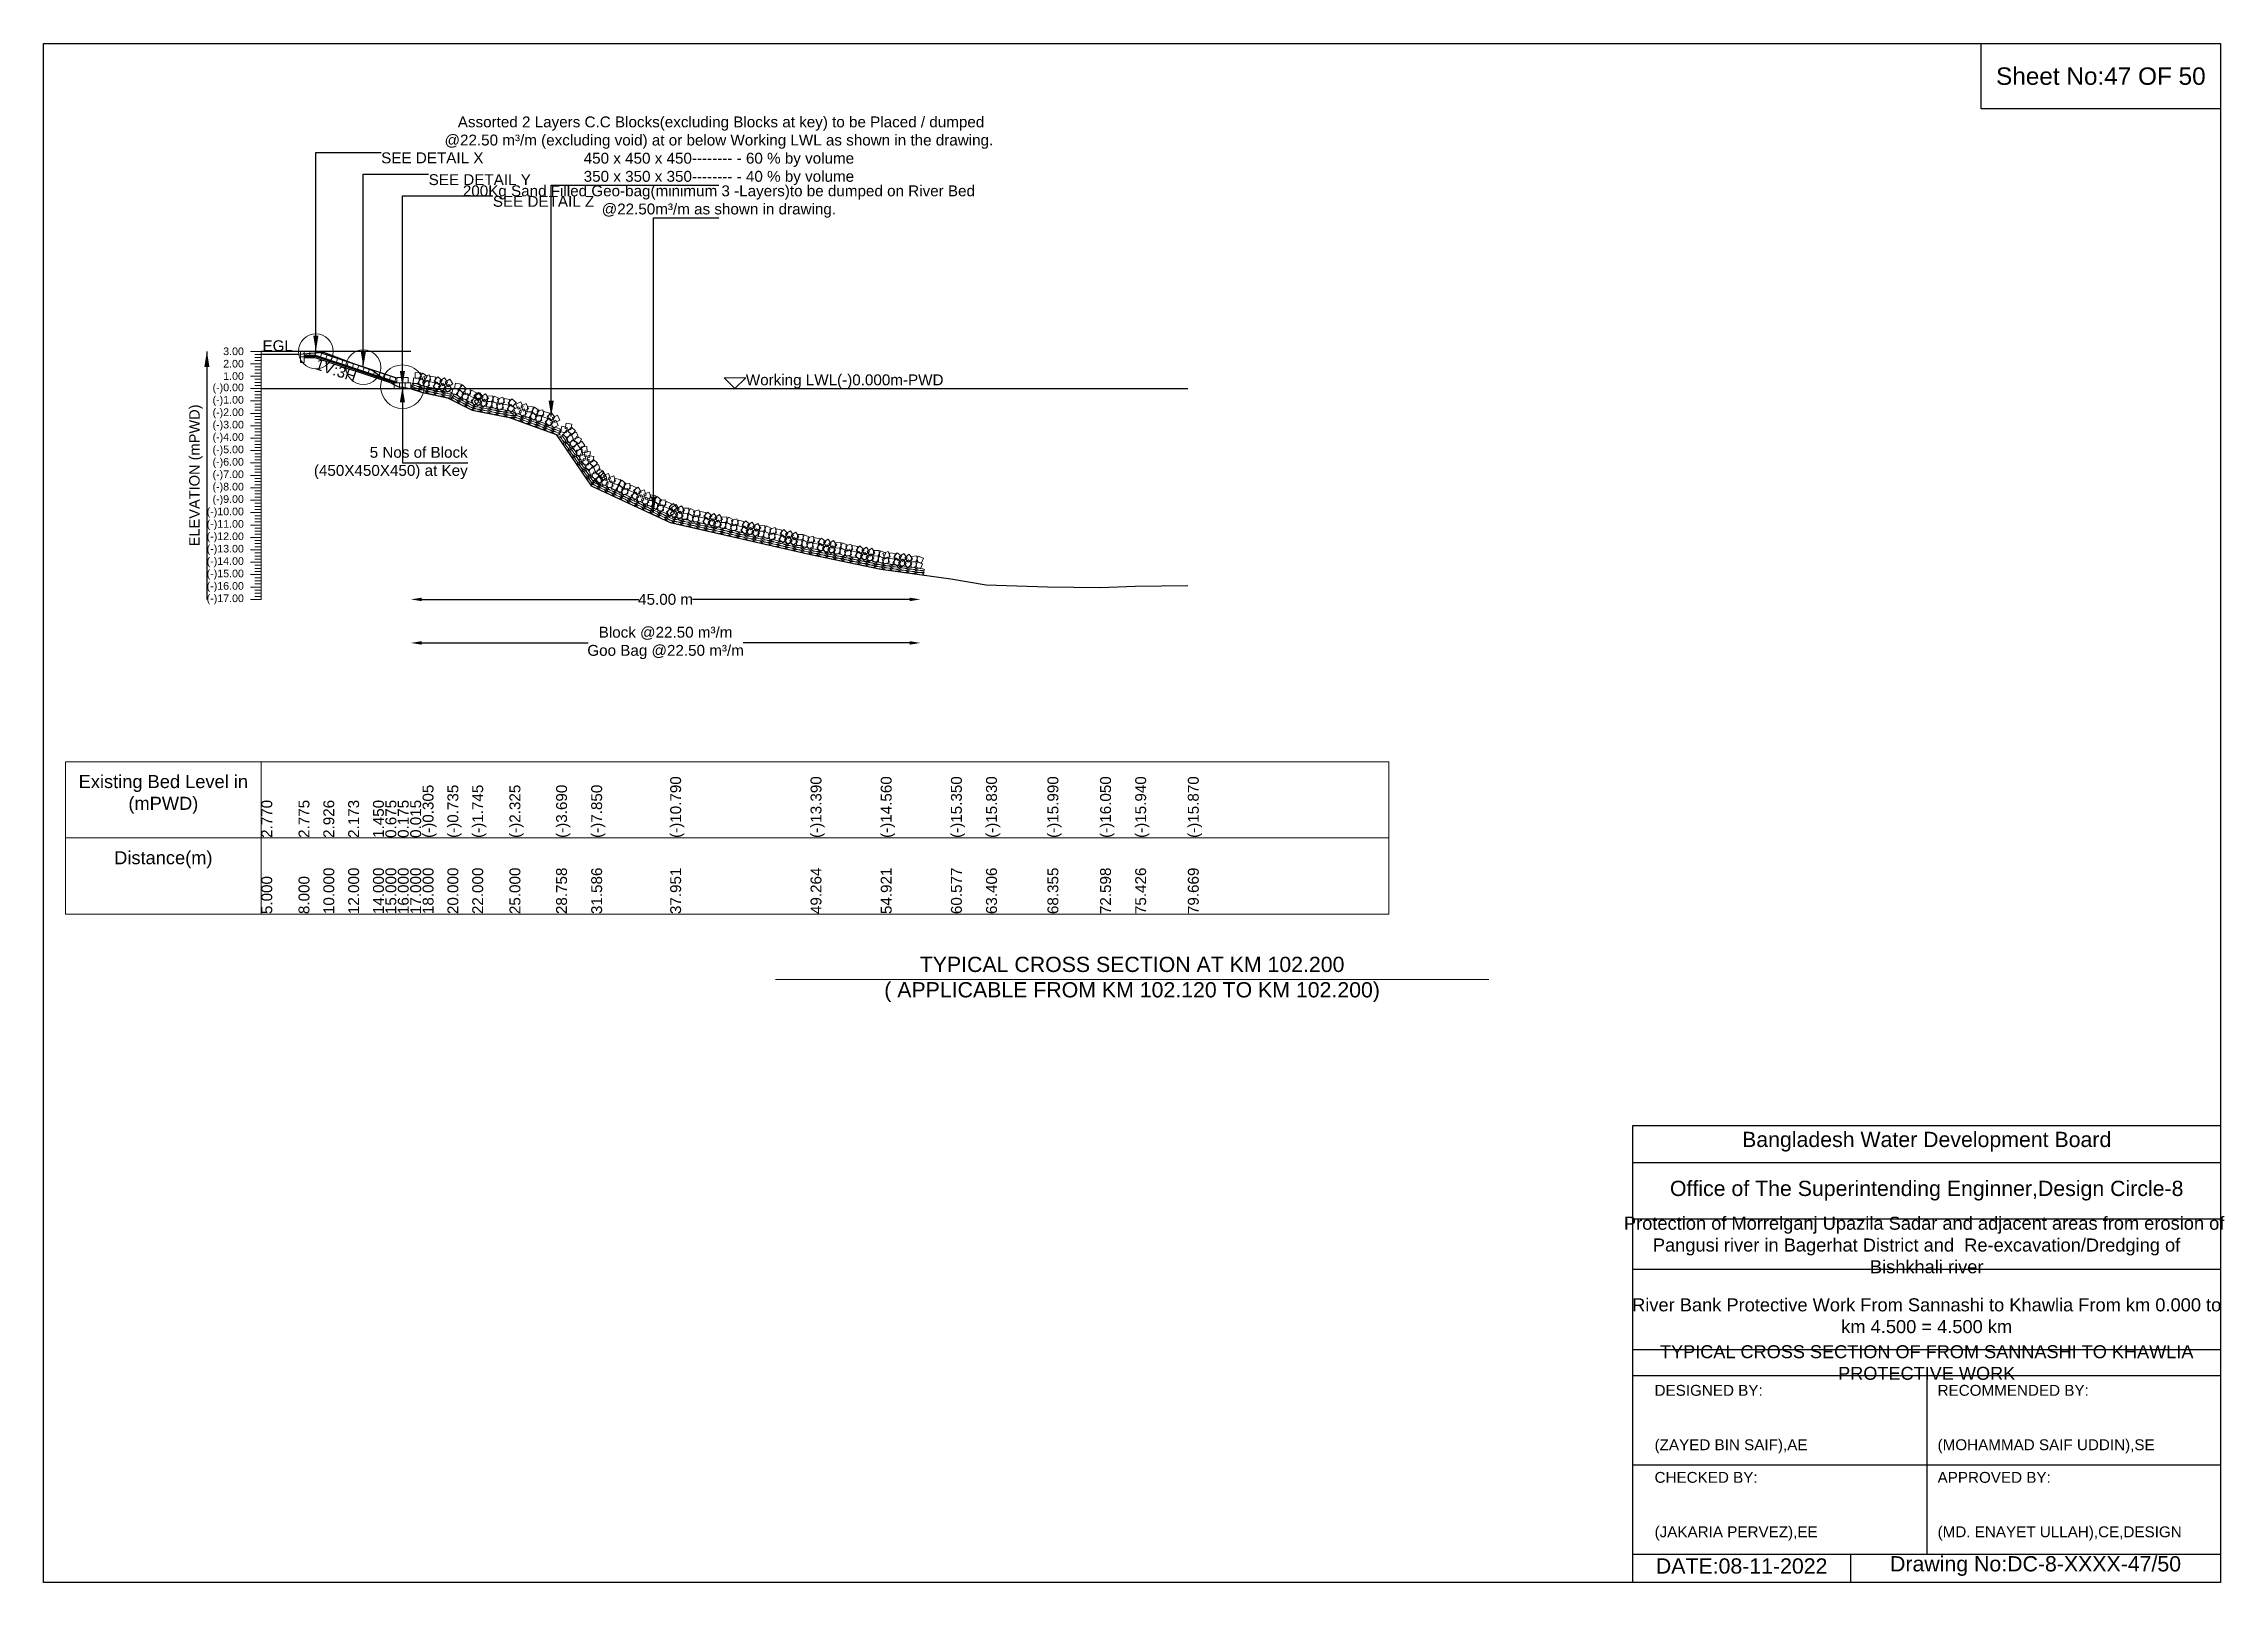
# Model space of a CAD drawing. Header units: inches. Extents: x 89000 to 845017, y -7071 to 0.
# Drawn here: x 790000 to 800017, y -7071 to 0 of the extents above; entities that cross this region are included whole.
import ezdxf

# ---------------------------------------------------------------- set-up
doc = ezdxf.new("R2010")
doc.units = ezdxf.units.IN
doc.header["$LTSCALE"] = 7
doc.header["$MEASUREMENT"] = 0
for name, color, linetype, lineweight in [('Cross section Data Border', 7, 'Continuous', 9), ('Cross Section Labels', 7, 'Continuous', 9), ('Existing_Bed_Level for Xsection', 7, 'Continuous', 25), ('Long Section Labels', 7, 'Continuous', 9)]:
    doc.layers.add(name, color=color, linetype=linetype, lineweight=lineweight)
doc.styles.get("Standard").update_dxf_attribs({"font": 'arial.ttf'})
doc.dimstyles.new('Appron Lebeling Style', dxfattribs={"dimtxt": 50, "dimasz": 50, "dimexe": 0.18, "dimexo": 0.0625, "dimgap": 0.09, "dimtad": 0, "dimtih": 1, "dimtoh": 1, "dimdec": 4, "dimzin": 0, "dimdsep": 46, "dimtxsty": 'Standard', "dimcen": 0.09, "dimse1": 1, "dimse2": 1, "dimadec": 0, "dimazin": 0, "dimtfac": 1, "dimtdec": 4, "dimtofl": 0, "dimtmove": 0, "dimatfit": 3, "dimfxl": 1, "dimtolj": 1, "dimtzin": 0, "dimarcsym": 0})
doc.dimstyles.get("Standard").update_dxf_attribs({"dimtxt": 0.18, "dimasz": 0.18, "dimexe": 0.18, "dimexo": 0.0625, "dimgap": 0.09, "dimtad": 0, "dimtih": 1, "dimtoh": 1, "dimdec": 4, "dimzin": 0, "dimdsep": 46, "dimtxsty": 'Standard', "dimcen": 0.09, "dimadec": 0, "dimazin": 0, "dimtfac": 1, "dimtdec": 4, "dimtofl": 0, "dimtmove": 0, "dimatfit": 3, "dimfxl": 1, "dimtolj": 1, "dimtzin": 0, "dimarcsym": 0})

msp = doc.modelspace()

# ---------------------------------------------------------------- texts
at = {"attachment_point": 5}
for s, insert, char_height in [('Sheet No:47 OF 50', (799450, -150), 80), ('Bangladesh Water Development Board', (798650, -5046), 70), ('Office of The Superintending Enginner,Design Circle-8', (798650, -5271), 70)]:
    msp.add_mtext(s, dxfattribs=dict(at, insert=insert, char_height=char_height))
for s, insert, char_height, width, attachment_point in [('Protection of Morrelganj Upazila Sadar and adjacent areas from erosion of  Pangusi river in Bagerhat District and  Re-excavation/Dredging of     Bishkhali river', (798650, -5521), 60, 2800, 5), ('River Bank Protective Work From Sannashi to Khawlia From km 0.000 to km 4.500 = 4.500 km', (798650, -5846), 60, 2700, 5), ('TYPICAL CROSS SECTION OF FROM SANNASHI TO KHAWLIA PROTECTIVE WORK', (798650, -6061), 59.5765532, 2800, 5), ('DESIGNED BY:^J^J^J(ZAYED BIN SAIF),AE', (797400, -6321), 50, 1400, 4), ('RECOMMENDED BY:^J^J^J(MOHAMMAD SAIF UDDIN),SE', (798700, -6321), 50, 1400, 4), ('CHECKED BY:^J^J^J(JAKARIA PERVEZ),EE', (797400, -6721), 50, 1400, 4), ('APPROVED BY:^J^J^J(MD. ENAYET ULLAH),CE,DESIGN', (798700, -6721), 50, 1400, 4), ('DATE:08-11-2022', (797800, -6996), 70, 1400, 5), ('Drawing No:DC-8-XXXX-47/50', (799150, -6996), 70, 2200, 5)]:
    msp.add_mtext(s, dxfattribs=dict(insert=insert, char_height=char_height, width=width, attachment_point=attachment_point))
at = {"layer": 'Cross section Data Border', "char_height": 60, "width": 800, "attachment_point": 5}
for s, insert in [('Existing Bed Level in (mPWD)', (790550, -3450)), ('Distance(m)', (790550, -3750))]:
    msp.add_mtext(s, dxfattribs=dict(at, insert=insert))
at = {"layer": 'Cross Section Labels'}
for s, insert, char_height, attachment_point in [(' Assorted 2 Layers C.C Blocks(excluding Blocks at key) to be Placed / dumped^J@22.50 m³/m (excluding void) at or below Working LWL as shown in the drawing.^J450 x 450 x 450-------- - 60 % by volume^J350 x 350 x 350-------- - 40 % by volume', (793101.99949, -650), 50, 8), ('SEE DETAIL X', (791550.60815, -500), 50, 1), ('SEE DETAIL Y', (791768.63315, -600), 50, 1), ('200Kg Sand Filled Geo-bag(minimum 3 -Layers)to be dumped on River Bed^J@22.50m³/m as shown in drawing.', (793101.99949, -800), 50, 8), ('SEE DETAIL Z', (792063.60815, -700), 50, 1), ('EGL', (791145.2332, -1414.15), 50, 9), ('Working LWL(-)0.000m-PWD', (793225.65815, -1585.15), 50, 7), ('5 Nos of Block ^J(450X450X450) at Key', (791948.18315, -1927.15), 50, 6), ('TYPICAL CROSS SECTION AT KM 102.200^J( APPLICABLE FROM KM 102.120 TO KM 102.200)', (795000, -4300), 70, 5)]:
    msp.add_mtext(s, dxfattribs=dict(at, insert=insert, char_height=char_height, attachment_point=attachment_point))
at = {"layer": 'Cross Section Labels', "insert": (791350.60816, -1477.52497), "char_height": 50, "attachment_point": 2, "rotation": 341.565051177}
msp.add_mtext('1V:3H', dxfattribs=at)
at = {"layer": 'Long Section Labels', "char_height": 35, "attachment_point": 6}
for s, insert in [('3.00', (790920, -1414.15)), ('2.00', (790920, -1471.15)), ('(-)0.00', (790920, -1585.15)), ('1.00', (790920, -1528.15)), ('(-)1.00', (790920, -1642.15)), ('(-)2.00', (790920, -1699.15)), ('(-)3.00', (790920, -1756.15)), ('(-)4.00', (790920, -1813.15)), ('(-)5.00', (790920, -1870.15)), ('(-)6.00', (790920, -1927.15)), ('(-)7.00', (790920, -1984.15)), ('(-)8.00', (790920, -2041.15)), ('(-)9.00', (790920, -2098.15)), ('(-)10.00', (790920, -2155.15)), ('(-)11.00', (790920, -2212.15)), ('(-)12.00', (790920, -2269.15)), ('(-)13.00', (790920, -2326.15)), ('(-)14.00', (790920, -2383.15)), ('(-)15.00', (790920, -2440.15)), ('(-)16.00', (790920, -2497.15)), ('(-)17.00', (790920, -2554.15))]:
    msp.add_mtext(s, dxfattribs=dict(at, insert=insert))
at = {"layer": 'Long Section Labels', "rotation": 90}
for s, insert, char_height, attachment_point in [('ELEVATION (mPWD)', (790700, -1984.15), 48, 5), ('(-)10.790', (792878.18763, -3650), 50, 1), ('(-)13.390', (793523.04335, -3650), 50, 1), ('(-)14.560', (793845.47518, -3650), 50, 1), ('(-)15.350', (794167.90866, -3650), 50, 1), ('(-)15.830', (794329.12589, -3650), 50, 1), ('(-)15.990', (794611.23768, -3650), 50, 1), ('(-)16.050', (794853.06568, -3650), 50, 1), ('(-)15.940', (795014.28451, -3650), 50, 1), ('(-)15.870', (795256.11295, -3650), 50, 1), ('2.770', (791000, -3650), 50, 1), ('2.775', (791171.00647, -3650), 50, 1), ('2.926', (791284.99734, -3650), 50, 1), ('2.173', (791398.98821, -3650), 50, 1), ('1.450', (791512.97908, -3650), 50, 1), ('0.675', (791569.99468, -3650), 50, 1), ('0.175', (791627.01028, -3650), 50, 1), ('0.015', (791683.98554, -3650), 50, 1), ('(-)0.305', (791741.00115, -3650), 50, 1), ('(-)0.735', (791854.99201, -3650), 50, 1), ('(-)1.745', (791968.98288, -3650), 50, 1), ('(-)2.325', (792139.98935, -3650), 50, 1), ('(-)3.690', (792354.21213, -3650), 50, 1), ('(-)7.850', (792515.42331, -3650), 50, 1), ('10.000', (791284.99734, -4000), 50, 1), ('12.000', (791398.98821, -4000), 50, 1), ('14.000', (791512.97908, -4000), 50, 1), ('15.000', (791569.99468, -4000), 50, 1), ('16.000', (791627.01028, -4000), 50, 1), ('17.000', (791683.98554, -4000), 50, 1), ('18.000', (791741.00115, -4000), 50, 1), ('20.000', (791854.99201, -4000), 50, 1), ('22.000', (791968.98288, -4000), 50, 1), ('25.000', (792139.98935, -4000), 50, 1), ('28.758', (792354.21213, -4000), 50, 1), ('31.586', (792515.42331, -4000), 50, 1), ('37.951', (792878.18763, -4000), 50, 1), ('49.264', (793523.04335, -4000), 50, 1), ('54.921', (793845.47518, -4000), 50, 1), ('60.577', (794167.90866, -4000), 50, 1), ('63.406', (794329.12589, -4000), 50, 1), ('68.355', (794611.23768, -4000), 50, 1), ('72.598', (794853.06568, -4000), 50, 1), ('75.426', (795014.28451, -4000), 50, 1), ('79.669', (795256.11295, -4000), 50, 1), ('5.000', (791000, -4000), 50, 1), ('8.000', (791171.00647, -4000), 50, 1)]:
    msp.add_mtext(s, dxfattribs=dict(at, insert=insert, char_height=char_height, attachment_point=attachment_point))

# ---------------------------------------------------------------- blocks, each defined once
blk = doc.blocks.new('*D85')
at = {"layer": 'Cross Section Labels', "color": 0, "lineweight": -2, "transparency": 16777216}
for p, q in [((791737, -2554), (792734, -2554)), ((793978, -2554), (792981, -2554))]:
    blk.add_line(p, q, dxfattribs=at)
at = {"layer": 'Cross Section Labels', "color": 0, "transparency": 16777216}
for points in [[(791737, -2546), (791737, -2562), (791687, -2554)], [(793978, -2546), (793978, -2562), (794028, -2554)]]:
    blk.add_solid(points, dxfattribs=at)
at = {"layer": 'Defpoints', "color": 0, "transparency": 16777216}
for p in [(791687, -1585), (794028, -2441), (794028, -2554)]:
    blk.add_point(p, dxfattribs=at)
at = {"layer": 'Cross Section Labels', "color": 0, "transparency": 16777216, "insert": (792857, -2554), "char_height": 50, "attachment_point": 5}
blk.add_mtext('\\A1;45.00 m', dxfattribs=at)
blk = doc.blocks.new('*D86')
at = {"layer": 'Cross Section Labels', "color": 0, "lineweight": -2, "transparency": 16777216}
for p, q in [((791737, -2754), (792502, -2754)), ((793978, -2754), (793213, -2754))]:
    blk.add_line(p, q, dxfattribs=at)
at = {"layer": 'Cross Section Labels', "color": 0, "transparency": 16777216}
for points in [[(791737, -2746), (791737, -2762), (791687, -2754)], [(793978, -2746), (793978, -2762), (794028, -2754)]]:
    blk.add_solid(points, dxfattribs=at)
at = {"layer": 'Defpoints', "color": 0, "transparency": 16777216}
for p in [(791687, -1585), (794028, -2441), (794028, -2754)]:
    blk.add_point(p, dxfattribs=at)
at = {"layer": 'Cross Section Labels', "color": 0, "transparency": 16777216, "insert": (792857, -2754), "char_height": 50, "attachment_point": 5}
blk.add_mtext('\\A1;Block @22.50 m³/m ^JGoo Bag @22.50 m³/m ', dxfattribs=at)

# ---------------------------------------------------------------- dimensions: what is measured, and where the dimension line sits
at = {"layer": 'Cross Section Labels'}
for base, text, picture, middle in [((794028.0053, -2554.15), '45.00 m', '*D85', (792857.33173, -2554.15)), ((794028.0053, -2754.15), 'Block @22.50 m³/m ^JGoo Bag @22.50 m³/m ', '*D86', (792857.33173, -2754.15))]:
    dim = msp.add_linear_dim(base=base, p1=(791686.65815, -1585.15), p2=(794028.0053, -2440.56156), text=text, dimstyle='Appron Lebeling Style', dxfattribs=at)
    dim.commit()
    dim.dimension.update_dxf_attribs({"geometry": picture, "text_midpoint": middle})

# ---------------------------------------------------------------- linework, layer by layer
for points in [[(790000, 0), (800000, 0), (800000, -7071), (790000, -7071)], [(798900, 0), (800000, 0), (800000, -300), (798900, -300)]]:
    msp.add_lwpolyline(points, close=True)
for points in [[(797300, -7071), (797300, -4971), (800000, -4971)], [(797300, -5141), (800000, -5141)], [(797300, -5401), (800000, -5401)], [(797300, -5631), (800000, -5631)], [(797300, -6001), (800000, -6001)], [(797300, -6121), (800000, -6121)], [(798650, -6121), (798650, -6941)], [(797300, -6531), (800000, -6531)], [(797300, -6941), (800000, -6941)], [(798300, -6941), (798300, -7071)]]:
    msp.add_lwpolyline(points)
at = {"layer": 'Cross section Data Border'}
msp.add_lwpolyline([(790100, -3300), (796179.94773, -3300), (796179.94773, -4000), (790100, -4000)], close=True, dxfattribs=at)
for points in [[(791000, -3300), (791000, -4000)], [(790100, -3650), (796179.94773, -3650)]]:
    msp.add_lwpolyline(points, dxfattribs=at)
at = {"layer": 'Cross Section Labels'}
msp.add_lwpolyline([(793175.65815, -1585.15), (793225.65815, -1535.15), (793125.65815, -1535.15)], close=True, dxfattribs=at)
msp.add_lwpolyline([(793362, -4300), (795000, -4300), (796638, -4300)], dxfattribs=at)
for centre, radius in [((791250.60815, -1414.15), 80), ((791468.63315, -1486.825), 80), ((791648.18315, -1576.6), 100)]:
    msp.add_circle(centre, radius, dxfattribs=at)
at = {"layer": 'Existing_Bed_Level for Xsection'}
for points in [[(791686.65815, -1414.15), (791000, -1414.15)], [(791000, -1427.26), (791171.00647, -1426.975), (791284.99734, -1418.368), (791398.98821, -1461.289), (791512.97908, -1502.5), (791569.99468, -1546.675), (791627.01028, -1575.175), (791683.98554, -1584.295), (791741.00115, -1602.535), (791854.99201, -1627.045), (791968.98288, -1684.615), (792139.98935, -1717.675), (792354.21213, -1795.48), (792515.42331, -2032.6), (792878.18763, -2200.18), (793523.04335, -2348.38), (793845.47518, -2415.07), (794167.90866, -2460.1), (794329.12589, -2487.46), (794611.23768, -2496.58), (794853.06568, -2500), (795014.28451, -2493.73), (795256.11295, -2489.74)], [(791622.53315, -1538.125), (791253.2407, -1415.02752), (791250.60815, -1414.15), (791247.8332, -1414.15), (791196.5332, -1414.15)], [(791196.5332, -1431.25), (791247.8332, -1431.25), (791622.53315, -1556.14998)], [(791196.5332, -1436.95), (791246.90822, -1436.95), (791614.55822, -1559.5)], [(791196.5332, -1442.65), (791245.98324, -1442.65), (791609.70815, -1563.89164)], [(791000, -1585.15), (795256.11295, -1585.15)]]:
    msp.add_lwpolyline(points, dxfattribs=at)
at = {"layer": 'Long Section Labels'}
for points in [[(791000, -1414.15), (790950, -1414.15)], [(791000, -1471.15), (790950, -1471.15)], [(791000, -1428.4), (790970, -1428.4)], [(791000, -1442.65), (790970, -1442.65)], [(791000, -1456.9), (790970, -1456.9)], [(791000, -1485.4), (790970, -1485.4)], [(791000, -1499.65), (790970, -1499.65)], [(791000, -2554.15), (791000, -2497.15), (791000, -2440.15), (791000, -2383.15), (791000, -2326.15), (791000, -2269.15), (791000, -2212.15), (791000, -2155.15), (791000, -2098.15), (791000, -2041.15), (791000, -1984.15), (791000, -1927.15), (791000, -1870.15), (791000, -1813.15), (791000, -1756.15), (791000, -1699.15), (791000, -1642.15), (791000, -1585.15), (791000, -1528.15), (791000, -1471.15), (791000, -1414.15)], [(791000, -1528.15), (790950, -1528.15)], [(791000, -1585.15), (790950, -1585.15)], [(791000, -1513.9), (790970, -1513.9)], [(791000, -1542.4), (790970, -1542.4)], [(791000, -1556.65), (790970, -1556.65)], [(791000, -1570.9), (790970, -1570.9)], [(791000, -1599.4), (790970, -1599.4)], [(791000, -1642.15), (790950, -1642.15)], [(791000, -1699.15), (790950, -1699.15)], [(791000, -1613.65), (790970, -1613.65)], [(791000, -1627.9), (790970, -1627.9)], [(791000, -1656.4), (790970, -1656.4)], [(791000, -1670.65), (790970, -1670.65)], [(791000, -1684.9), (790970, -1684.9)], [(791000, -1756.15), (790950, -1756.15)], [(791000, -1713.4), (790970, -1713.4)], [(791000, -1727.65), (790970, -1727.65)], [(791000, -1741.9), (790970, -1741.9)], [(791000, -1770.4), (790970, -1770.4)], [(791000, -1784.65), (790970, -1784.65)], [(791000, -1798.9), (790970, -1798.9)], [(791000, -1813.15), (790950, -1813.15)], [(791000, -1870.15), (790950, -1870.15)], [(791000, -1827.4), (790970, -1827.4)], [(791000, -1841.65), (790970, -1841.65)], [(791000, -1855.9), (790970, -1855.9)], [(791000, -1884.4), (790970, -1884.4)], [(791000, -1898.65), (790970, -1898.65)], [(791000, -1927.15), (790950, -1927.15)], [(791000, -1984.15), (790950, -1984.15)], [(791000, -1912.9), (790970, -1912.9)], [(791000, -1941.4), (790970, -1941.4)], [(791000, -1955.65), (790970, -1955.65)], [(791000, -1969.9), (790970, -1969.9)], [(791000, -1998.4), (790970, -1998.4)], [(791000, -2041.15), (790950, -2041.15)], [(791000, -2098.15), (790950, -2098.15)], [(791000, -2012.65), (790970, -2012.65)], [(791000, -2026.9), (790970, -2026.9)], [(791000, -2055.4), (790970, -2055.4)], [(791000, -2069.65), (790970, -2069.65)], [(791000, -2083.9), (790970, -2083.9)], [(791000, -2155.15), (790950, -2155.15)], [(791000, -2112.4), (790970, -2112.4)], [(791000, -2126.65), (790970, -2126.65)], [(791000, -2140.9), (790970, -2140.9)], [(791000, -2169.4), (790970, -2169.4)], [(791000, -2183.65), (790970, -2183.65)], [(791000, -2197.9), (790970, -2197.9)], [(791000, -2212.15), (790950, -2212.15)], [(791000, -2269.15), (790950, -2269.15)], [(791000, -2226.4), (790970, -2226.4)], [(791000, -2240.65), (790970, -2240.65)], [(791000, -2254.9), (790970, -2254.9)], [(791000, -2283.4), (790970, -2283.4)], [(791000, -2297.65), (790970, -2297.65)], [(791000, -2326.15), (790950, -2326.15)], [(791000, -2383.15), (790950, -2383.15)], [(791000, -2311.9), (790970, -2311.9)], [(791000, -2340.4), (790970, -2340.4)], [(791000, -2354.65), (790970, -2354.65)], [(791000, -2368.9), (790970, -2368.9)], [(791000, -2397.4), (790970, -2397.4)], [(791000, -2440.15), (790950, -2440.15)], [(791000, -2497.15), (790950, -2497.15)], [(791000, -2411.65), (790970, -2411.65)], [(791000, -2425.9), (790970, -2425.9)], [(791000, -2454.4), (790970, -2454.4)], [(791000, -2468.65), (790970, -2468.65)], [(791000, -2482.9), (790970, -2482.9)], [(791000, -2554.15), (790950, -2554.15)], [(791000, -2511.4), (790970, -2511.4)], [(791000, -2525.65), (790970, -2525.65)], [(791000, -2539.9), (790970, -2539.9)]]:
    msp.add_lwpolyline(points, dxfattribs=at)
for points in [[(791196.5332, -1414.15), (791179.4332, -1414.15), (791179.4332, -1439.8), (791196.5332, -1439.8)], [(791196.5332, -1439.8), (791179.4332, -1439.8), (791179.4332, -1465.45), (791196.5332, -1465.45)], [(791222.1832, -1414.15), (791196.5332, -1414.15), (791196.5332, -1431.25), (791222.1832, -1431.25)], [(791247.8332, -1414.15), (791222.1832, -1414.15), (791222.1832, -1431.25), (791247.8332, -1431.25)], [(791277.57442, -1423.13876), (791253.2407, -1415.02752), (791247.8332, -1431.25), (791272.16693, -1439.36124)], [(791301.90815, -1431.25), (791277.57442, -1423.13876), (791272.16693, -1439.36124), (791296.50066, -1447.47248)], [(791326.24188, -1439.36124), (791301.90815, -1431.25), (791296.50066, -1447.47248), (791320.83438, -1455.58373)], [(791350.5756, -1447.47248), (791326.24188, -1439.36124), (791320.83438, -1455.58373), (791345.16811, -1463.69497)], [(791374.90933, -1455.58373), (791350.5756, -1447.47248), (791345.16811, -1463.69497), (791369.50184, -1471.80621)], [(791399.24306, -1463.69497), (791374.90933, -1455.58373), (791369.50184, -1471.80621), (791393.83556, -1479.91745)], [(791423.57678, -1471.80621), (791399.24306, -1463.69497), (791393.83556, -1479.91745), (791418.16929, -1488.0287)], [(791447.91051, -1479.91745), (791423.57678, -1471.80621), (791418.16929, -1488.0287), (791442.50302, -1496.13994)], [(791472.24424, -1488.0287), (791447.91051, -1479.91745), (791442.50302, -1496.13994), (791466.83674, -1504.25118)], [(791496.57796, -1496.13994), (791472.24424, -1488.0287), (791466.83674, -1504.25118), (791491.17047, -1512.36242)], [(791520.91169, -1504.25118), (791496.57796, -1496.13994), (791491.17047, -1512.36242), (791515.5042, -1520.47366)], [(791545.24542, -1512.36242), (791520.91169, -1504.25118), (791515.5042, -1520.47366), (791539.83792, -1528.58491)], [(791569.57914, -1520.47366), (791545.24542, -1512.36242), (791539.83792, -1528.58491), (791564.17165, -1536.69615)], [(791593.91287, -1528.58491), (791569.57914, -1520.47366), (791564.17165, -1536.69615), (791588.50538, -1544.80739)], [(791618.2466, -1536.69615), (791593.91287, -1528.58491), (791588.50538, -1544.80739), (791612.8391, -1552.91863)], [(791635.35815, -1559.5), (791609.70815, -1559.5), (791609.70815, -1585.15), (791635.35815, -1585.15)], [(791648.18315, -1533.85), (791622.53315, -1533.85), (791622.53315, -1559.5), (791648.18315, -1559.5)], [(791661.00815, -1559.5), (791635.35815, -1559.5), (791635.35815, -1585.15), (791661.00815, -1585.15)], [(791673.83315, -1533.85), (791648.18315, -1533.85), (791648.18315, -1559.5), (791673.83315, -1559.5)], [(791686.65815, -1559.5), (791661.00815, -1559.5), (791661.00815, -1585.15), (791686.65815, -1585.15)], [(791725.05971, -1536.95504), (791699.43879, -1535.73395), (791698.21771, -1561.35487), (791723.83863, -1562.57595)], [(791732.87527, -1512.52474), (791707.25435, -1511.30365), (791706.03327, -1536.92457), (791731.65419, -1538.14565)], [(791753.79344, -1553.12268), (791732.22118, -1539.24608), (791718.34458, -1560.81834), (791739.91684, -1574.69494)], [(791761.609, -1528.69238), (791740.03674, -1514.81578), (791726.16014, -1536.38804), (791747.7324, -1550.26464)], [(791765.00078, -1546.92602), (791740.58289, -1554.78026), (791748.43713, -1579.19815), (791772.85502, -1571.34391)], [(791770.39274, -1521.84915), (791745.97485, -1529.7034), (791753.82909, -1554.12129), (791778.24698, -1546.26705)], [(791797.03024, -1558.61159), (791771.95337, -1553.21963), (791766.56141, -1578.2965), (791791.63828, -1583.68846)], [(791802.42219, -1533.53472), (791777.34533, -1528.14277), (791771.95337, -1553.21963), (791797.03024, -1558.61159)], [(791824.98676, -1572.92855), (791805.95523, -1555.73194), (791788.75862, -1574.76346), (791807.79015, -1591.96007)], [(791830.37872, -1547.85168), (791811.34719, -1530.65507), (791794.15058, -1549.68659), (791813.1821, -1566.88321)], [(791835.76931, -1561.50746), (791814.21905, -1575.41821), (791828.12981, -1596.96847), (791849.68006, -1583.05771)], [(791841.16127, -1536.43059), (791819.61101, -1550.34135), (791833.52177, -1571.8916), (791855.07202, -1557.98085)], [(791874.75996, -1588.43555), (791860.83205, -1566.89638), (791839.29289, -1580.82429), (791853.2208, -1602.36346)], [(791880.15192, -1563.35868), (791866.22401, -1541.81951), (791844.68484, -1555.74742), (791858.61275, -1577.28659)], [(791905.76487, -1588.15355), (791880.65547, -1582.91518), (791875.4171, -1608.02459), (791900.5265, -1613.26295)], [(791917.32813, -1565.25784), (791892.21873, -1560.01948), (791886.98036, -1585.12888), (791912.08976, -1590.36724)], [(791931.59583, -1608.64213), (791912.4765, -1591.54319), (791895.37756, -1610.66253), (791914.4969, -1627.76146)], [(791943.15909, -1585.74642), (791924.03976, -1568.64748), (791906.94082, -1587.76682), (791926.06016, -1604.86575)], [(791960.04182, -1584.80528), (791934.43107, -1586.22373), (791935.84951, -1611.83448), (791961.46026, -1610.41603)], [(791988.07086, -1604.21691), (791965.17515, -1592.65365), (791953.61189, -1615.54936), (791976.5076, -1627.11262)], [(791948.47856, -1607.70099), (791922.86781, -1609.11944), (791924.28625, -1634.73019), (791949.897, -1633.31174)], [(791976.5076, -1627.11262), (791953.61189, -1615.54936), (791942.04863, -1638.44507), (791964.94434, -1650.00833)], [(791999.93033, -1648.03912), (791985.87084, -1626.58561), (791964.41733, -1640.64509), (791978.47681, -1662.09861)], [(792011.49359, -1625.14341), (791997.4341, -1603.6899), (791975.98059, -1617.74938), (791990.04007, -1639.2029)], [(791999.3036, -1629.33293), (791978.04765, -1643.68937), (791992.40408, -1664.94532), (792013.66003, -1650.58888)], [(792004.17226, -1604.14924), (791982.91631, -1618.50567), (791997.27275, -1639.76162), (792018.52869, -1625.40518)], [(792038.84647, -1655.44336), (792024.47311, -1634.19886), (792003.2286, -1648.57221), (792017.60196, -1669.81672)], [(792043.71513, -1630.25967), (792029.34178, -1609.01516), (792008.09727, -1623.38852), (792022.47063, -1644.63302)], [(792058.1037, -1643.1736), (792032.51838, -1644.99398), (792034.33877, -1670.57931), (792059.92409, -1668.75892)], [(792062.97237, -1617.9899), (792037.38704, -1619.81029), (792039.20743, -1645.39561), (792064.79275, -1643.57522)], [(792088.54925, -1655.82621), (792065.48603, -1644.60079), (792054.26061, -1667.66402), (792077.32384, -1678.88944)], [(792093.41792, -1630.64251), (792070.35469, -1619.4171), (792059.12927, -1642.48033), (792082.1925, -1653.70574)], [(792104.53269, -1650.30878), (792080.28363, -1658.66972), (792088.64457, -1682.91878), (792112.89363, -1674.55784)], [(792109.40135, -1625.12508), (792085.15229, -1633.48602), (792093.51323, -1657.73509), (792117.7623, -1649.37414)], [(792136.79851, -1661.32493), (792111.61481, -1656.45626), (792106.74615, -1681.63996), (792131.92984, -1686.50863)], [(792141.66717, -1636.14123), (792116.48347, -1631.27257), (792111.61481, -1656.45626), (792136.79851, -1661.32493)], [(792165.04706, -1675.0567), (792145.66161, -1658.26007), (792128.86498, -1677.64552), (792148.25043, -1694.44215)], [(792169.91573, -1649.873), (792150.53028, -1633.07637), (792133.73365, -1652.46182), (792153.1191, -1669.25845)], [(792183.65552, -1669.66525), (792160.41182, -1680.51203), (792171.2586, -1703.75574), (792194.5023, -1692.90895)], [(792192.41187, -1645.55614), (792169.16816, -1656.40293), (792180.01495, -1679.64663), (792203.25865, -1668.79985)], [(792218.61634, -1701.65172), (792207.75105, -1678.41666), (792184.51599, -1689.28196), (792195.38128, -1712.51701)], [(792227.37269, -1677.54262), (792216.50739, -1654.30756), (792193.27234, -1665.17285), (792204.13763, -1688.40791)], [(792239.55893, -1692.55249), (792214.00457, -1690.33953), (792211.79161, -1715.89389), (792237.34597, -1718.10685)], [(792248.31527, -1668.44338), (792222.76091, -1666.23042), (792220.54795, -1691.78478), (792246.10231, -1693.99774)], [(792267.64459, -1709.8214), (792246.62624, -1695.11931), (792231.92415, -1716.13766), (792252.9425, -1730.83975)], [(792276.40094, -1685.7123), (792255.38259, -1671.01021), (792240.6805, -1692.02856), (792261.69885, -1706.73065)], [(792293.05169, -1682.7687), (792267.79175, -1687.22491), (792272.24796, -1712.48485), (792297.5079, -1708.02864)], [(792323.19165, -1698.70674), (792299.08255, -1689.9504), (792290.3262, -1714.0595), (792314.43531, -1722.81585)], [(792348.93831, -1716.69707), (792332.42563, -1697.06918), (792312.79775, -1713.58186), (792329.31043, -1733.20975)], [(792284.29534, -1706.8778), (792259.0354, -1711.33401), (792263.49161, -1736.59395), (792288.75155, -1732.13774)], [(792314.43531, -1722.81585), (792290.3262, -1714.0595), (792281.56985, -1738.1686), (792305.67896, -1746.92495)], [(792340.18197, -1740.80617), (792323.66929, -1721.17829), (792304.0414, -1737.69097), (792320.55408, -1757.31885)], [(792352.41925, -1730.95967), (792329.17554, -1741.80646), (792340.02233, -1765.05016), (792363.26603, -1754.20338)], [(792361.17559, -1706.85057), (792337.93189, -1717.69735), (792348.77868, -1740.94106), (792372.02238, -1730.09427)], [(792400.14784, -1788.51763), (792404.93944, -1763.31916), (792379.74097, -1758.52756), (792374.94936, -1783.72603)], [(792422.45386, -1793.39918), (792403.03045, -1776.64646), (792386.27773, -1796.06987), (792405.70113, -1812.82259)], [(792421.35977, -1774.09624), (792426.15137, -1748.89777), (792400.9529, -1744.10617), (792396.16129, -1769.30464)], [(792435.11641, -1823.8406), (792426.68133, -1799.61723), (792402.45795, -1808.05231), (792410.89304, -1832.27569)], [(792443.66579, -1778.97779), (792424.24238, -1762.22507), (792407.48966, -1781.64848), (792426.91306, -1798.4012)], [(792456.32834, -1809.41921), (792447.89326, -1785.19584), (792423.66988, -1793.63092), (792432.10497, -1817.85429)], [(792450.33946, -1831.2007), (792427.25089, -1820.0275), (792416.07769, -1843.11607), (792439.16626, -1854.28927)], [(792465.44663, -1861.76559), (792451.02524, -1840.55366), (792429.81331, -1854.97505), (792444.2347, -1876.18698)], [(792471.55139, -1816.77931), (792448.46282, -1805.60611), (792437.28962, -1828.69468), (792460.37819, -1839.86788)], [(792475.7905, -1891.42274), (792473.89185, -1865.84311), (792448.31222, -1867.74175), (792450.21086, -1893.32138)], [(792486.65856, -1847.34419), (792472.23717, -1826.13226), (792451.02524, -1840.55366), (792465.44663, -1861.76559)], [(792491.47591, -1890.60269), (792466.28126, -1885.79102), (792461.46959, -1910.98567), (792486.66424, -1915.79734)], [(792497.00243, -1877.00135), (792495.10378, -1851.42172), (792469.52415, -1853.32036), (792471.42279, -1878.89999)], [(792512.68784, -1876.18129), (792487.49319, -1871.36963), (792482.68152, -1896.56428), (792507.87617, -1901.37594)], [(792522.3095, -1922.57975), (792527.10111, -1897.38128), (792501.90263, -1892.58968), (792497.11103, -1917.78815)], [(792501.09757, -1937.00114), (792505.88918, -1911.80267), (792480.6907, -1907.01107), (792475.8991, -1932.20954)], [(792523.4036, -1941.8827), (792503.98019, -1925.12997), (792487.22746, -1944.55338), (792506.65087, -1961.3061)], [(792536.06615, -1972.32411), (792527.63107, -1948.10074), (792503.40769, -1956.53582), (792511.84278, -1980.7592)], [(792544.61553, -1927.4613), (792525.19212, -1910.70858), (792508.4394, -1930.13199), (792527.8628, -1946.88471)], [(792551.2892, -1979.68421), (792528.20063, -1968.51101), (792517.02743, -1991.59958), (792540.116, -2002.77278)], [(792557.27808, -1957.90272), (792548.843, -1933.67935), (792524.61962, -1942.11443), (792533.05471, -1966.3378)], [(792566.39636, -2010.2491), (792551.97497, -1989.03717), (792530.76304, -2003.45856), (792545.18443, -2024.67049)], [(792571.74755, -2007.28742), (792556.94758, -1986.33788), (792535.99803, -2001.13785), (792550.79801, -2022.08739)], [(792572.50113, -1965.26282), (792549.41256, -1954.08962), (792538.23936, -1977.17819), (792561.32793, -1988.35139)], [(792582.50434, -1984.00194), (792567.70437, -1963.05239), (792546.75483, -1977.85237), (792561.5548, -1998.80191)], [(792587.60829, -1995.8277), (792573.1869, -1974.61577), (792551.97497, -1989.03717), (792566.39636, -2010.2491)], [(792584.77104, -1998.50714), (792560.69598, -2007.35667), (792569.54552, -2031.43173), (792593.62057, -2022.58219)], [(792595.52783, -1975.22165), (792571.45278, -1984.07119), (792580.30231, -2008.14624), (792604.37737, -1999.29671)], [(792627.66891, -2010.04039), (792618.80021, -1985.97239), (792594.73221, -1994.8411), (792603.60091, -2018.9091)], [(792649.30377, -2002.73828), (792624.02678, -1998.37981), (792619.66832, -2023.6568), (792644.94531, -2028.01527)], [(792616.91212, -2033.32588), (792608.04341, -2009.25788), (792583.97541, -2018.12658), (792592.84412, -2042.19458)], [(792638.54698, -2026.02376), (792613.26999, -2021.66529), (792608.91152, -2046.94229), (792634.18851, -2051.30075)], [(792665.07756, -2045.59795), (792645.37286, -2029.177), (792628.95191, -2048.88169), (792648.65661, -2065.30264)], [(792675.83435, -2022.31246), (792656.12966, -2005.89151), (792639.70871, -2025.59621), (792659.4134, -2042.01716)], [(792681.91713, -2044.06792), (792656.37152, -2046.37971), (792658.68331, -2071.92531), (792684.22892, -2069.61353)], [(792692.67393, -2020.78243), (792667.12832, -2023.09422), (792669.44011, -2048.63983), (792694.98571, -2046.32804)], [(792710.60685, -2062.48907), (792687.32136, -2051.73227), (792676.56457, -2075.01776), (792699.85005, -2085.77455)], [(792721.36364, -2039.20358), (792698.07816, -2028.44679), (792687.32136, -2051.73227), (792710.60685, -2062.48907)], [(792734.74595, -2082.58499), (792719.94598, -2061.63545), (792698.99643, -2076.43542), (792713.79641, -2097.38496)], [(792745.50274, -2059.29951), (792730.70277, -2038.34996), (792709.75323, -2053.14994), (792724.5532, -2074.09948)], [(792747.76944, -2073.80471), (792723.69438, -2082.65424), (792732.54392, -2106.7293), (792756.61897, -2097.87976)], [(792758.52623, -2050.51922), (792734.45118, -2059.36876), (792743.30071, -2083.44381), (792767.37577, -2074.59428)], [(792779.91052, -2108.62345), (792771.04181, -2084.55545), (792746.97381, -2093.42415), (792755.84252, -2117.49215)], [(792790.66731, -2085.33796), (792781.79861, -2061.26996), (792757.73061, -2070.13867), (792766.59931, -2094.20667)], [(792801.54538, -2101.32133), (792776.26839, -2096.96287), (792771.90992, -2122.23986), (792797.18691, -2126.59832)], [(792812.30217, -2078.03585), (792787.02518, -2073.67738), (792782.66672, -2098.95437), (792807.94371, -2103.31284)], [(792838.83275, -2097.61003), (792819.12806, -2081.18908), (792802.70711, -2100.89378), (792822.4118, -2117.31473)], [(792855.67233, -2096.08), (792830.12672, -2098.39179), (792832.43851, -2123.9374), (792857.98412, -2121.62561)], [(792828.07596, -2120.89552), (792808.37126, -2104.47457), (792791.95031, -2124.17926), (792811.65501, -2140.60021)], [(792844.91553, -2119.36549), (792819.36992, -2121.67728), (792821.68171, -2147.22289), (792847.22732, -2144.9111)], [(792873.60525, -2137.78664), (792850.31976, -2127.02984), (792839.56297, -2150.31533), (792862.84845, -2161.07212)], [(792884.36204, -2114.50115), (792861.07656, -2103.74436), (792850.31976, -2127.02984), (792873.60525, -2137.78664)], [(792897.74435, -2157.88256), (792882.94438, -2136.93302), (792861.99483, -2151.73299), (792876.79481, -2172.68253)], [(792908.50114, -2134.59708), (792893.70117, -2113.64754), (792872.75163, -2128.44751), (792887.5516, -2149.39705)], [(792899.5829, -2143.49979), (792877.8386, -2157.10523), (792891.44405, -2178.84953), (792913.18834, -2165.24409)], [(792905.32799, -2118.50146), (792883.58369, -2132.10691), (792897.18913, -2153.8512), (792918.93343, -2140.24576)], [(792938.18991, -2170.9751), (792924.56715, -2149.24165), (792902.8337, -2162.8644), (792916.45645, -2184.59785)], [(792943.93499, -2145.97677), (792930.31224, -2124.24332), (792908.57879, -2137.86607), (792922.20154, -2159.59952)], [(792957.86385, -2159.38527), (792932.23056, -2160.31112), (792933.15642, -2185.94441), (792958.7897, -2185.01855)], [(792963.60893, -2134.38694), (792937.97565, -2135.31279), (792938.90151, -2160.94608), (792964.53479, -2160.02022)], [(792987.84901, -2173.09329), (792965.19183, -2161.06937), (792953.16791, -2183.72656), (792975.82509, -2195.75047)], [(792993.5941, -2148.09496), (792970.93692, -2136.07105), (792958.913, -2158.72823), (792981.57018, -2170.75215)], [(793004.01536, -2168.13735), (792979.48913, -2175.64644), (792986.99822, -2200.17267), (793011.52445, -2192.66358)], [(793009.76045, -2143.13902), (792985.23422, -2150.64811), (792992.74331, -2175.17434), (793017.26954, -2167.66525)], [(793035.87683, -2180.27348), (793010.8785, -2174.52839), (793005.13341, -2199.52672), (793030.13174, -2205.27181)], [(793041.62192, -2155.27515), (793016.62359, -2149.53006), (793010.8785, -2174.52839), (793035.87683, -2180.27348)], [(793063.62866, -2194.98329), (793044.84155, -2177.51998), (793027.37824, -2196.30708), (793046.16535, -2213.77039)], [(793069.37374, -2169.98496), (793050.58664, -2152.52165), (793033.12333, -2171.30875), (793051.91043, -2188.77206)], [(793074.57121, -2183.7154), (793052.82691, -2197.32085), (793066.43235, -2219.06514), (793088.17665, -2205.4597)], [(793080.31629, -2158.71708), (793058.572, -2172.32252), (793072.17744, -2194.06681), (793093.92174, -2180.46137)], [(793113.17821, -2211.19071), (793099.55546, -2189.45726), (793077.822, -2203.08001), (793091.44476, -2224.81347)], [(793118.9233, -2186.19238), (793105.30055, -2164.45893), (793083.56709, -2178.08168), (793097.18984, -2199.81514)], [(793132.85215, -2199.60088), (793107.21887, -2200.52673), (793108.14472, -2226.16002), (793133.77801, -2225.23416)], [(793138.59724, -2174.60255), (793112.96395, -2175.52841), (793113.88981, -2201.16169), (793139.5231, -2200.23583)], [(793162.83732, -2213.3089), (793140.18013, -2201.28499), (793128.15622, -2223.94217), (793150.8134, -2235.96609)], [(793168.5824, -2188.31057), (793145.92522, -2176.28666), (793133.9013, -2198.94384), (793156.55849, -2210.96776)], [(793184.74876, -2183.35463), (793160.22252, -2190.86372), (793167.73161, -2215.38995), (793192.25784, -2207.88087)], [(793216.61022, -2195.49076), (793191.61189, -2189.74567), (793185.8668, -2214.744), (793210.86513, -2220.48909)], [(793244.36205, -2210.20057), (793225.57495, -2192.73726), (793208.11164, -2211.52437), (793226.89874, -2228.98768)], [(793255.3046, -2198.93269), (793233.5603, -2212.53813), (793247.16574, -2234.28242), (793268.91004, -2220.67698)], [(793179.00367, -2208.35296), (793154.47744, -2215.86205), (793161.98652, -2240.38828), (793186.51276, -2232.87919)], [(793210.86513, -2220.48909), (793185.8668, -2214.744), (793180.12172, -2239.74233), (793205.12005, -2245.48742)], [(793238.61696, -2235.1989), (793219.82986, -2217.73559), (793202.36655, -2236.52269), (793221.15365, -2253.986)], [(793249.55951, -2223.93102), (793227.81522, -2237.53646), (793241.42066, -2259.28075), (793263.16495, -2245.67531)], [(793288.16652, -2251.40632), (793274.54377, -2229.67287), (793252.81031, -2243.29562), (793266.43306, -2265.02908)], [(793293.91161, -2226.40799), (793280.28885, -2204.67454), (793258.5554, -2218.29729), (793272.17815, -2240.03075)], [(793307.84046, -2239.81649), (793282.20717, -2240.74235), (793283.13303, -2266.37563), (793308.76631, -2265.44977)], [(793313.58554, -2214.81816), (793287.95226, -2215.74402), (793288.87812, -2241.3773), (793314.5114, -2240.45144)], [(793337.82562, -2253.52451), (793315.16844, -2241.5006), (793303.14452, -2264.15778), (793325.80171, -2276.1817)], [(793343.57071, -2228.52618), (793320.91353, -2216.50227), (793308.88961, -2239.15945), (793331.54679, -2251.18337)], [(793353.99197, -2248.56857), (793329.46574, -2256.07766), (793336.97483, -2280.60389), (793361.50106, -2273.09481)], [(793359.73706, -2223.57024), (793335.21083, -2231.07933), (793342.71992, -2255.60557), (793367.24615, -2248.09648)], [(793385.85344, -2260.7047), (793360.85511, -2254.95961), (793355.11002, -2279.95794), (793380.10835, -2285.70303)], [(793391.59853, -2235.70637), (793366.6002, -2229.96128), (793360.85511, -2254.95961), (793385.85344, -2260.7047)], [(793413.60527, -2275.41451), (793394.81816, -2257.9512), (793377.35485, -2276.73831), (793396.14196, -2294.20162)], [(793419.35036, -2250.41618), (793400.56325, -2232.95287), (793383.09994, -2251.73998), (793401.88705, -2269.20329)], [(793424.54782, -2264.14663), (793402.80352, -2277.75207), (793416.40896, -2299.49636), (793438.15326, -2285.89092)], [(793430.29291, -2239.1483), (793408.54861, -2252.75374), (793422.15405, -2274.49804), (793443.89835, -2260.89259)], [(793463.15482, -2291.62193), (793449.53207, -2269.88848), (793427.79862, -2283.51123), (793441.42137, -2305.24469)], [(793468.89991, -2266.62361), (793455.27716, -2244.89015), (793433.5437, -2258.5129), (793447.16646, -2280.24636)], [(793482.82876, -2280.0321), (793457.19548, -2280.95796), (793458.12134, -2306.59124), (793483.75462, -2305.66538)], [(793488.57385, -2255.03377), (793462.94057, -2255.95963), (793463.86642, -2281.59291), (793489.49971, -2280.66705)], [(793512.81393, -2293.74013), (793490.15675, -2281.71621), (793478.13283, -2304.37339), (793500.79001, -2316.39731)], [(793518.55902, -2268.7418), (793495.90183, -2256.71788), (793483.87792, -2279.37506), (793506.5351, -2291.39898)], [(793528.98028, -2288.78418), (793504.45405, -2296.29327), (793511.96314, -2320.81951), (793536.48937, -2313.31042)], [(793534.72537, -2263.78585), (793510.19913, -2271.29494), (793517.70822, -2295.82118), (793542.23446, -2288.31209)], [(793559.79157, -2300.10258), (793534.67323, -2294.90724), (793529.47789, -2320.02558), (793554.59623, -2325.22092)], [(793564.9869, -2274.98424), (793539.86856, -2269.7889), (793534.67323, -2294.90724), (793559.79157, -2300.10258)], [(793587.85939, -2314.20008), (793568.69373, -2297.15309), (793551.64674, -2316.31875), (793570.8124, -2333.36574)], [(793593.05473, -2289.08174), (793573.88907, -2272.03475), (793556.84208, -2291.20041), (793576.00774, -2308.2474)], [(793598.55214, -2302.69487), (793577.11152, -2316.77402), (793591.19068, -2338.21464), (793612.63129, -2324.13548)], [(793603.74747, -2277.57653), (793582.30686, -2291.65569), (793596.38601, -2313.0963), (793617.82663, -2299.01714)], [(793642.94789, -2304.19834), (793628.85167, -2282.76894), (793607.42227, -2296.86517), (793621.5185, -2318.29456)], [(793662.36286, -2292.17972), (793636.75605, -2293.66765), (793638.24399, -2319.27446), (793663.85079, -2317.78653)], [(793692.64151, -2305.22669), (793669.72602, -2293.70268), (793658.20201, -2316.61816), (793681.1175, -2328.14218)], [(793708.69526, -2299.91731), (793684.33965, -2307.96261), (793692.38494, -2332.31822), (793716.74055, -2324.27292)], [(793637.75256, -2329.31668), (793623.65633, -2307.88728), (793602.22694, -2321.98351), (793616.32316, -2343.4129)], [(793657.16752, -2317.29806), (793631.56072, -2318.78599), (793633.04865, -2344.3928), (793658.65545, -2342.90487)], [(793687.44618, -2330.34503), (793664.53069, -2318.82102), (793653.00667, -2341.7365), (793675.92216, -2353.26052)], [(793703.49992, -2325.03565), (793679.14431, -2333.08094), (793687.18961, -2357.43656), (793711.54522, -2349.39126)], [(793735.61994, -2336.46994), (793710.5016, -2331.2746), (793705.30627, -2356.39294), (793730.4246, -2361.58828)], [(793740.81528, -2311.3516), (793715.69694, -2306.15626), (793710.5016, -2331.2746), (793735.61994, -2336.46994)], [(793763.68777, -2350.56744), (793744.52211, -2333.52045), (793727.47512, -2352.68611), (793746.64078, -2369.7331)], [(793768.88311, -2325.4491), (793749.71744, -2308.40211), (793732.67045, -2327.56777), (793751.83612, -2344.61476)], [(793774.38051, -2339.06223), (793752.9399, -2353.14138), (793767.01905, -2374.582), (793788.45967, -2360.50284)], [(793779.57585, -2313.94389), (793758.13524, -2328.02305), (793772.21439, -2349.46366), (793793.655, -2335.3845)], [(793813.58093, -2365.68404), (793799.48471, -2344.25464), (793778.05531, -2358.35087), (793792.15154, -2379.78026)], [(793818.77627, -2340.5657), (793804.68004, -2319.1363), (793783.25065, -2333.23253), (793797.34687, -2354.66192)], [(793832.9959, -2353.66542), (793807.38909, -2355.15335), (793808.87702, -2380.76016), (793834.48383, -2379.27223)], [(793838.19124, -2328.54708), (793812.58443, -2330.03501), (793814.07236, -2355.64182), (793839.67917, -2354.15389)], [(793863.27455, -2366.71239), (793840.35906, -2355.18838), (793828.83505, -2378.10386), (793851.75054, -2389.62788)], [(793868.46989, -2341.59405), (793845.5544, -2330.07004), (793834.03039, -2352.98553), (793856.94588, -2364.50954)], [(793875.75981, -2359.31141), (793851.98012, -2368.92645), (793861.59516, -2392.70613), (793885.37485, -2383.09109)], [(793879.30757, -2333.90794), (793855.52788, -2343.52299), (793865.14292, -2367.30267), (793888.92261, -2357.68763)], [(793908.55656, -2368.62869), (793883.1531, -2365.08092), (793879.60533, -2390.48438), (793905.00879, -2394.03215)], [(793912.10432, -2343.22522), (793886.70086, -2339.67746), (793883.1531, -2365.08092), (793908.55656, -2368.62869)], [(793937.48324, -2380.86753), (793917.24764, -2365.10546), (793901.48557, -2385.34106), (793921.72117, -2401.10313)], [(793941.03101, -2355.46407), (793920.7954, -2339.702), (793905.03333, -2359.9376), (793925.26894, -2375.69967)], [(793947.40367, -2368.6901), (793926.92591, -2384.13626), (793942.37207, -2404.61402), (793962.84983, -2389.16786)], [(793950.95143, -2343.28664), (793930.47367, -2358.7328), (793945.91983, -2379.21056), (793966.39759, -2363.7644)], [(793988.25529, -2392.70132), (793972.79283, -2372.23587), (793952.32737, -2387.69833), (793967.78983, -2408.16378)], [(793991.80305, -2367.29786), (793976.34059, -2346.83241), (793955.87514, -2362.29487), (793971.3376, -2382.76032)], [(794006.84596, -2379.4433), (793981.3905, -2382.59643), (793984.54363, -2408.05188), (794009.99908, -2404.89875)], [(794010.39372, -2354.03984), (793984.93826, -2357.19296), (793988.09139, -2382.64842), (794013.54685, -2379.49529)], [(794037.91032, -2390.4898), (794014.2927, -2380.48328), (794004.28618, -2404.10091), (794027.90381, -2414.10742)], [(794041.45809, -2365.08634), (794017.84046, -2355.07982), (794007.83395, -2378.69745), (794031.45157, -2388.70396)]]:
    msp.add_lwpolyline(points, close=True, dxfattribs=at)
for centre, major_axis in [((791706.20199, -1586.31543), (18.06756, -5.78004)), ((791709.15453, -1577.0862), (18.06756, -5.78004)), ((791712.10707, -1567.85698), (18.06756, -5.78004)), ((791742.33712, -1597.8755), (18.06756, -5.78004)), ((791745.28966, -1588.64628), (18.06756, -5.78004)), ((791748.2422, -1579.41705), (18.06756, -5.78004)), ((791778.96709, -1605.7426), (18.54574, -3.98765)), ((791781.00405, -1596.26911), (18.54574, -3.98765)), ((791783.04101, -1586.79563), (18.54574, -3.98765)), ((791818.09552, -1604.24442), (18.54574, -3.98765)), ((791820.13248, -1594.77094), (18.54574, -3.98765)), ((791857.22396, -1602.74624), (18.54574, -3.98765)), ((791816.05856, -1613.7179), (18.54574, -3.98765)), ((791853.15003, -1621.69321), (18.54574, -3.98765)), ((791855.18699, -1612.21973), (18.54574, -3.98765)), ((791888.42982, -1638.5046), (16.93265, -8.55167)), ((791892.79816, -1629.85511), (16.93265, -8.55167)), ((791897.16651, -1621.20562), (16.93265, -8.55167)), ((791922.29512, -1655.60795), (16.93265, -8.55167)), ((791926.66346, -1646.95846), (16.93265, -8.55167)), ((791931.0318, -1638.30897), (16.93265, -8.55167)), ((791956.16042, -1672.7113), (16.93265, -8.55167)), ((791960.52876, -1664.06181), (16.93265, -8.55167)), ((791964.8971, -1655.41232), (16.93265, -8.55167)), ((791990.64574, -1683.86828), (18.62474, -3.60065)), ((791992.48502, -1674.35444), (18.62474, -3.60065)), ((791994.32429, -1664.8406), (18.62474, -3.60065)), ((792027.89523, -1691.06958), (18.62474, -3.60065)), ((792029.7345, -1681.55574), (18.62474, -3.60065)), ((792031.57378, -1672.0419), (18.62474, -3.60065)), ((792065.14472, -1698.27087), (18.62474, -3.60065)), ((792066.98399, -1688.75703), (18.62474, -3.60065)), ((792068.82326, -1679.24319), (18.62474, -3.60065)), ((792102.3942, -1705.47217), (18.62474, -3.60065)), ((792104.23348, -1695.95833), (18.62474, -3.60065)), ((792106.07275, -1686.44449), (18.62474, -3.60065)), ((792141.48296, -1703.15962), (18.62474, -3.60065)), ((792143.32224, -1693.64578), (18.62474, -3.60065)), ((792182.70797, -1707.41696), (17.83002, -6.4758)), ((792139.64369, -1712.67346), (18.62474, -3.60065)), ((792176.09206, -1725.63272), (17.83002, -6.4758)), ((792179.40002, -1716.52484), (17.83002, -6.4758)), ((792211.75211, -1738.58433), (17.83002, -6.4758)), ((792215.06006, -1729.47645), (17.83002, -6.4758)), ((792218.36801, -1720.36857), (17.83002, -6.4758)), ((792247.41215, -1751.53594), (17.83002, -6.4758)), ((792250.72011, -1742.42806), (17.83002, -6.4758)), ((792254.02806, -1733.32018), (17.83002, -6.4758)), ((792283.0722, -1764.48755), (17.83002, -6.4758)), ((792286.38015, -1755.37967), (17.83002, -6.4758)), ((792289.6881, -1746.27178), (17.83002, -6.4758)), ((792318.73224, -1777.43916), (17.83002, -6.4758)), ((792322.04019, -1768.33128), (17.83002, -6.4758)), ((792325.34815, -1759.22339), (17.83002, -6.4758)), ((792354.39228, -1790.39077), (17.83002, -6.4758)), ((792357.70024, -1781.28289), (17.83002, -6.4758)), ((792361.00819, -1772.175), (17.83002, -6.4758)), ((792386.68146, -1817.38596), (10.66542, -15.6874)), ((792394.69486, -1811.93788), (10.66542, -15.6874)), ((792378.66807, -1822.83405), (10.66542, -15.6874)), ((792399.99891, -1854.20885), (10.66542, -15.6874)), ((792408.0123, -1848.76077), (10.66542, -15.6874)), ((792416.0257, -1843.31269), (10.66542, -15.6874)), ((792421.32975, -1885.58365), (10.66542, -15.6874)), ((792429.34314, -1880.13557), (10.66542, -15.6874)), ((792437.35654, -1874.68749), (10.66542, -15.6874)), ((792442.66059, -1916.95845), (10.66542, -15.6874)), ((792450.67398, -1911.51037), (10.66542, -15.6874)), ((792458.68738, -1906.06229), (10.66542, -15.6874)), ((792463.99143, -1948.33325), (10.66542, -15.6874)), ((792472.00482, -1942.88517), (10.66542, -15.6874)), ((792480.01822, -1937.43709), (10.66542, -15.6874)), ((792485.32227, -1979.70805), (10.66542, -15.6874)), ((792493.33566, -1974.25997), (10.66542, -15.6874)), ((792501.34906, -1968.81189), (10.66542, -15.6874)), ((792506.65311, -2011.08285), (10.66542, -15.6874)), ((792514.6665, -2005.63477), (10.66542, -15.6874)), ((792522.6799, -2000.18669), (10.66542, -15.6874)), ((792531.26676, -2034.58194), (17.22091, -7.95525)), ((792535.33044, -2025.7852), (17.22091, -7.95525)), ((792539.39412, -2016.98846), (17.22091, -7.95525)), ((792565.70858, -2050.49244), (17.22091, -7.95525)), ((792569.77226, -2041.6957), (17.22091, -7.95525)), ((792573.83594, -2032.89896), (17.22091, -7.95525)), ((792600.1504, -2066.40293), (17.22091, -7.95525)), ((792604.21408, -2057.6062), (17.22091, -7.95525)), ((792608.27776, -2048.80946), (17.22091, -7.95525)), ((792634.59222, -2082.31343), (17.22091, -7.95525)), ((792638.6559, -2073.51669), (17.22091, -7.95525)), ((792642.71958, -2064.71995), (17.22091, -7.95525)), ((792669.03404, -2098.22393), (17.22091, -7.95525)), ((792673.09772, -2089.42719), (17.22091, -7.95525)), ((792677.1614, -2080.63045), (17.22091, -7.95525)), ((792707.53954, -2105.33768), (17.22091, -7.95525)), ((792711.60322, -2096.54095), (17.22091, -7.95525)), ((792746.04504, -2112.45144), (17.22091, -7.95525)), ((792703.47586, -2114.13442), (17.22091, -7.95525)), ((792737.91768, -2130.04492), (17.22091, -7.95525)), ((792741.98136, -2121.24818), (17.22091, -7.95525)), ((792772.3595, -2145.95542), (17.22091, -7.95525)), ((792776.42318, -2137.15868), (17.22091, -7.95525)), ((792780.48686, -2128.36194), (17.22091, -7.95525)), ((792806.80132, -2161.86591), (17.22091, -7.95525)), ((792810.865, -2153.06917), (17.22091, -7.95525)), ((792814.92868, -2144.27243), (17.22091, -7.95525)), ((792841.24315, -2177.77641), (17.22091, -7.95525)), ((792845.30682, -2168.97967), (17.22091, -7.95525)), ((792849.3705, -2160.18293), (17.22091, -7.95525)), ((792875.68497, -2193.6869), (17.22091, -7.95525)), ((792879.74864, -2184.89016), (17.22091, -7.95525)), ((792883.81232, -2176.09343), (17.22091, -7.95525)), ((792911.38007, -2202.83695), (18.48765, -4.24881)), ((792913.55043, -2193.39313), (18.48765, -4.24881)), ((792915.7208, -2183.94932), (18.48765, -4.24881)), ((792950.52574, -2201.89075), (18.48765, -4.24881)), ((792952.69611, -2192.44694), (18.48765, -4.24881)), ((792987.50105, -2210.38838), (18.48765, -4.24881)), ((792989.67141, -2200.94456), (18.48765, -4.24881)), ((793026.64672, -2209.44219), (18.48765, -4.24881)), ((792948.35537, -2211.33457), (18.48765, -4.24881)), ((792985.33068, -2219.83219), (18.48765, -4.24881)), ((793022.30599, -2228.32981), (18.48765, -4.24881)), ((793024.47635, -2218.886), (18.48765, -4.24881)), ((793059.28129, -2236.82743), (18.48765, -4.24881)), ((793061.45166, -2227.38362), (18.48765, -4.24881)), ((793063.62203, -2217.93981), (18.48765, -4.24881)), ((793096.2566, -2245.32506), (18.48765, -4.24881)), ((793098.42697, -2235.88124), (18.48765, -4.24881)), ((793100.59733, -2226.43743), (18.48765, -4.24881)), ((793133.23191, -2253.82268), (18.48765, -4.24881)), ((793135.40227, -2244.37887), (18.48765, -4.24881)), ((793137.57264, -2234.93505), (18.48765, -4.24881)), ((793170.20721, -2262.3203), (18.48765, -4.24881)), ((793172.37758, -2252.87649), (18.48765, -4.24881)), ((793174.54795, -2243.43268), (18.48765, -4.24881)), ((793207.18252, -2270.81792), (18.48765, -4.24881)), ((793209.35289, -2261.37411), (18.48765, -4.24881)), ((793211.52325, -2251.9303), (18.48765, -4.24881)), ((793244.15783, -2279.31555), (18.48765, -4.24881)), ((793246.32819, -2269.87173), (18.48765, -4.24881)), ((793248.49856, -2260.42792), (18.48765, -4.24881)), ((793281.13313, -2287.81317), (18.48765, -4.24881)), ((793283.3035, -2278.36936), (18.48765, -4.24881)), ((793285.47387, -2268.92554), (18.48765, -4.24881)), ((793318.10844, -2296.31079), (18.48765, -4.24881)), ((793320.27881, -2286.86698), (18.48765, -4.24881)), ((793322.44917, -2277.42317), (18.48765, -4.24881)), ((793355.08375, -2304.80841), (18.48765, -4.24881)), ((793357.25411, -2295.3646), (18.48765, -4.24881)), ((793359.42448, -2285.92079), (18.48765, -4.24881)), ((793394.22942, -2303.86222), (18.48765, -4.24881)), ((793396.39979, -2294.41841), (18.48765, -4.24881)), ((793433.37509, -2302.91603), (18.48765, -4.24881)), ((793392.05905, -2313.30604), (18.48765, -4.24881)), ((793429.03436, -2321.80366), (18.48765, -4.24881)), ((793431.20473, -2312.35985), (18.48765, -4.24881)), ((793466.00967, -2330.30128), (18.48765, -4.24881)), ((793468.18003, -2320.85747), (18.48765, -4.24881)), ((793470.3504, -2311.41365), (18.48765, -4.24881)), ((793502.98497, -2338.7989), (18.48765, -4.24881)), ((793505.15534, -2329.35509), (18.48765, -4.24881)), ((793507.32571, -2319.91128), (18.48765, -4.24881)), ((793539.93244, -2346.92569), (18.57641, -3.84224)), ((793541.89513, -2337.43654), (18.57641, -3.84224)), ((793543.85781, -2327.94739), (18.57641, -3.84224)), ((793577.08526, -2354.61018), (18.57641, -3.84224)), ((793579.04794, -2345.12103), (18.57641, -3.84224)), ((793581.01062, -2335.63187), (18.57641, -3.84224)), ((793614.23807, -2362.29466), (18.57641, -3.84224)), ((793616.20076, -2352.80551), (18.57641, -3.84224)), ((793618.16344, -2343.31636), (18.57641, -3.84224)), ((793651.39089, -2369.97914), (18.57641, -3.84224)), ((793653.35357, -2360.48999), (18.57641, -3.84224)), ((793655.31625, -2351.00084), (18.57641, -3.84224)), ((793688.5437, -2377.66362), (18.57641, -3.84224)), ((793690.50638, -2368.17447), (18.57641, -3.84224)), ((793692.46907, -2358.68532), (18.57641, -3.84224)), ((793725.69652, -2385.3481), (18.57641, -3.84224)), ((793727.6592, -2375.85895), (18.57641, -3.84224)), ((793729.62188, -2366.3698), (18.57641, -3.84224)), ((793762.84933, -2393.03258), (18.57641, -3.84224)), ((793764.81201, -2383.54343), (18.57641, -3.84224)), ((793766.7747, -2374.05428), (18.57641, -3.84224)), ((793800.00215, -2400.71706), (18.57641, -3.84224)), ((793801.96483, -2391.22791), (18.57641, -3.84224)), ((793803.92751, -2381.73876), (18.57641, -3.84224)), ((793837.15496, -2408.40154), (18.57641, -3.84224)), ((793839.11764, -2398.91239), (18.57641, -3.84224)), ((793841.08033, -2389.42324), (18.57641, -3.84224)), ((793875.65298, -2404.60847), (18.78727, -2.62377)), ((793876.99324, -2395.01161), (18.78727, -2.62377)), ((793913.22752, -2409.85601), (18.78727, -2.62377)), ((793914.56779, -2400.25915), (18.78727, -2.62377)), ((793952.14233, -2405.50668), (18.78727, -2.62377)), ((793874.31271, -2414.20533), (18.78727, -2.62377)), ((793911.88725, -2419.45287), (18.78727, -2.62377)), ((793949.4618, -2424.70041), (18.78727, -2.62377)), ((793950.80206, -2415.10355), (18.78727, -2.62377)), ((793987.03634, -2429.94795), (18.78727, -2.62377)), ((793988.37661, -2420.35108), (18.78727, -2.62377)), ((793989.71687, -2410.75422), (18.78727, -2.62377)), ((794024.61088, -2435.19548), (18.78727, -2.62377)), ((794025.95115, -2425.59862), (18.78727, -2.62377)), ((794027.29142, -2416.00176), (18.78727, -2.62377))]:
    msp.add_ellipse(centre, major_axis=major_axis, ratio=0.255, dxfattribs=at)

msp.set_redraw_order([(e.dxf.handle, doc.entitydb.next_handle()) for e in msp.query("TEXT MTEXT ATTDEF DIMENSION ARC_DIMENSION")])  # texts and dimensions are drawn at this point

# ---------------------------------------------------------------- leaders
at = {"layer": 'Cross Section Labels', "annotation_type": 0, "has_hookline": 1}
for points, hookline_direction, text_width in [([(791250.60815, -1414.15), (791250.60815, -500), (791550.51815, -500)], 0, 466.13233), ([(791468.63315, -1486.825), (791468.63315, -600), (791768.54315, -600)], 0, 466.03001), ([(791648.18315, -1576.6), (791648.18315, -700), (792063.51815, -700)], 0, 460.91405), ([(792331.61524, -1713.08216), (792331.61524, -650), (793101.90949, -650)], 0, 2510.77763), ([(792801.99949, -2154.53675), (792801.99949, -800), (793101.90949, -800)], 0, 2345.7367), ([(791648.18315, -1576.6), (791648.18315, -1927.15), (791948.27315, -1927.15)], 1, 701.90996)]:
    msp.add_leader(points, dimstyle='Standard', override={"dimasz": 72}, dxfattribs=dict(at, hookline_direction=hookline_direction, text_width=text_width))
at = {"layer": 'Long Section Labels'}
msp.add_leader([(790750, -1414.15), (790750, -2554.15)], dimstyle='Standard', override={"dimasz": 72}, dxfattribs=at)

doc.saveas('drawing.dxf')
